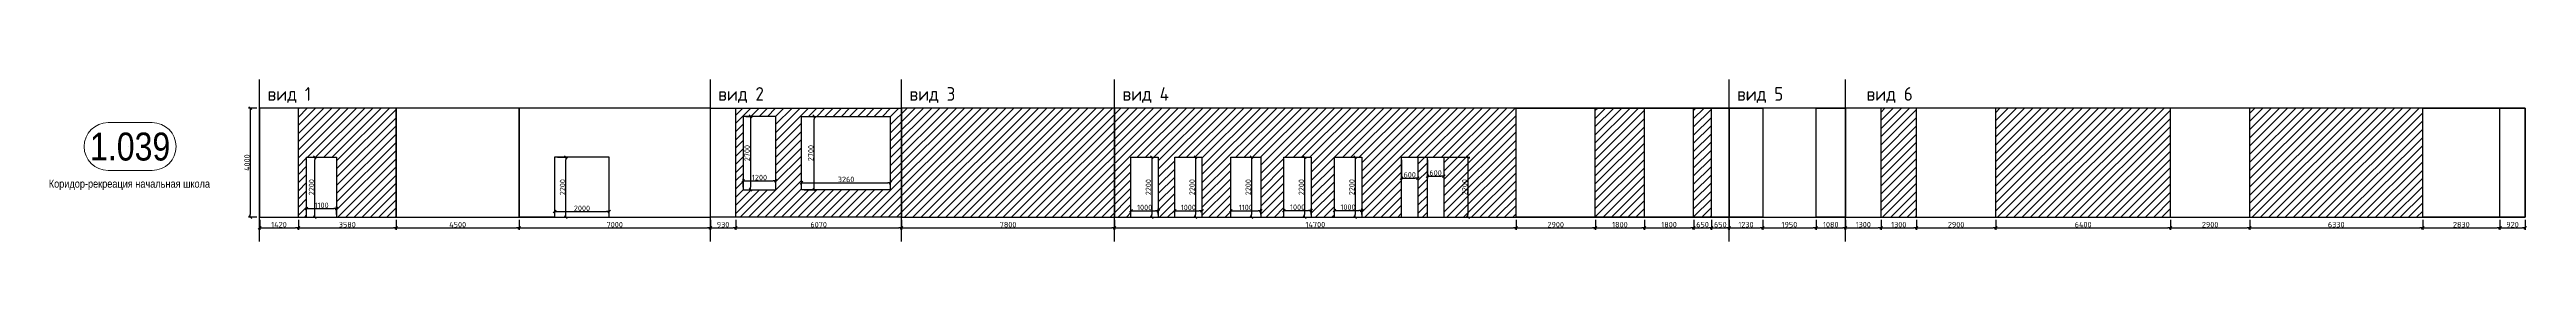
# Model space of a CAD drawing. Header units: millimetres. Extents: x -24360 to 609566, y -391049 to 148426.
# Drawn here: x 237149 to 327832, y -195480 to -189530 of the extents above; entities that cross this region are included whole.
import ezdxf
from ezdxf.enums import TextEntityAlignment as Align

# ---------------------------------------------------------------- set-up
doc = ezdxf.new("R2010")
doc.units = ezdxf.units.MM
doc.layers.get('Defpoints').update_dxf_attribs({"color": 140})
for name, color, linetype, lineweight in [('АР_Area', 5, 'Continuous', 5), ('осново', 7, 'Continuous', 30), ('Уголки', 1, 'Continuous', 30), ('Штриховка', 7, 'Continuous', 30)]:
    doc.layers.add(name, color=color, linetype=linetype, lineweight=lineweight)
doc.styles.add('style1', font='ARIALN.TTF')
doc.styles.add('СПДС', font='isocpeur.ttf', dxfattribs={"width": 0.9})
doc.dimstyles.new('Размера А3', dxfattribs={"dimtxt": 200, "dimasz": 100, "dimexe": 70, "dimexo": 100, "dimgap": 20, "dimtad": 1, "dimdec": 0, "dimrnd": 10, "dimzin": 0, "dimdsep": 46, "dimtxsty": 'СПДС', "dimblk": 'ARROWHEAD_6', "dimcen": 1, "dimclrd": 256, "dimclre": 256, "dimclrt": 256, "dimazin": 0, "dimtfac": 1, "dimtdec": 0, "dimtmove": 2, "dimatfit": 3, "dimfxl": 1, "dimtolj": 1, "dimtzin": 0, "dimarcsym": 0})

# ---------------------------------------------------------------- blocks, each defined once
blk = doc.blocks.new('MOK-МаркаПом_овал_ареал')
for p, q in [((-2.75, 3), (2.75, 3)), ((-2.75, -3), (2.75, -3))]:
    blk.add_line(p, q)
for centre, radius, start, end in [((-2.75, 0), 3, 90, 270), ((-3.75, 0), 3.5, 0, 0.001), ((2.75, 0), 3, 270, 90)]:
    blk.add_arc(centre, radius, start, end)
at = {"color": 0, "style": 'style1'}
blk.add_attdef('АР-ПОМЕЩЕНИЕ:НОМЕР', text='', height=3.5, dxfattribs=at).set_placement((0, 0), align=Align.MIDDLE)
blk = doc.blocks.new('ARROWHEAD_6')
at = {"color": 0, "linetype": 'Continuous'}
for p, q in [((0, 0), (-1, 0)), ((-0.5, -0.5), (0.5, 0.5))]:
    blk.add_line(p, q, dxfattribs=at)
blk = doc.blocks.new('*D685')
at = {"lineweight": -2, "transparency": 16777216}
for p, q in [((244842, -194684), (244842, -195050)), ((246259, -194684), (246259, -195050)), ((244942, -194980), (246159, -194980))]:
    blk.add_line(p, q, dxfattribs=at)
at = {"layer": 'Defpoints', "color": 0, "lineweight": 15, "transparency": 16777216}
for p in [(244842, -194584), (246259, -194584), (246259, -194980)]:
    blk.add_point(p, dxfattribs=at)
at = {"lineweight": -2, "transparency": 16777216, "xscale": 100, "yscale": 100, "zscale": 100, "rotation": 180}
blk.add_blockref('ARROWHEAD_6', (244842, -194980), dxfattribs=at)
at = {"lineweight": -2, "transparency": 16777216, "xscale": 100, "yscale": 100, "zscale": 100}
blk.add_blockref('ARROWHEAD_6', (246259, -194980), dxfattribs=at)
at = {"transparency": 16777216, "insert": (245550, -194860), "char_height": 200, "attachment_point": 5, "style": 'СПДС'}
blk.add_mtext('\\A1;1420', dxfattribs=at)
blk = doc.blocks.new('*D686')
at = {"lineweight": -2, "transparency": 16777216}
for p, q in [((246259, -194691), (246259, -195050)), ((249842, -194691), (249842, -195050)), ((246359, -194980), (249742, -194980))]:
    blk.add_line(p, q, dxfattribs=at)
at = {"layer": 'Defpoints', "color": 0, "lineweight": 15, "transparency": 16777216}
for p in [(246259, -194591), (249842, -194591), (249842, -194980)]:
    blk.add_point(p, dxfattribs=at)
at = {"lineweight": -2, "transparency": 16777216, "xscale": 100, "yscale": 100, "zscale": 100, "rotation": 180}
blk.add_blockref('ARROWHEAD_6', (246259, -194980), dxfattribs=at)
at = {"lineweight": -2, "transparency": 16777216, "xscale": 100, "yscale": 100, "zscale": 100}
blk.add_blockref('ARROWHEAD_6', (249842, -194980), dxfattribs=at)
at = {"transparency": 16777216, "insert": (248050, -194860), "char_height": 200, "attachment_point": 5, "style": 'СПДС'}
blk.add_mtext('\\A1;3580', dxfattribs=at)
blk = doc.blocks.new('*D687')
at = {"lineweight": -2, "transparency": 16777216}
for p, q in [((249842, -194684), (249842, -195050)), ((254342, -194684), (254342, -195050)), ((249942, -194980), (254242, -194980))]:
    blk.add_line(p, q, dxfattribs=at)
at = {"layer": 'Defpoints', "color": 0, "lineweight": 15, "transparency": 16777216}
for p in [(249842, -194584), (254342, -194584), (254342, -194980)]:
    blk.add_point(p, dxfattribs=at)
at = {"lineweight": -2, "transparency": 16777216, "xscale": 100, "yscale": 100, "zscale": 100, "rotation": 180}
blk.add_blockref('ARROWHEAD_6', (249842, -194980), dxfattribs=at)
at = {"lineweight": -2, "transparency": 16777216, "xscale": 100, "yscale": 100, "zscale": 100}
blk.add_blockref('ARROWHEAD_6', (254342, -194980), dxfattribs=at)
at = {"transparency": 16777216, "insert": (252092, -194860), "char_height": 200, "attachment_point": 5, "style": 'СПДС'}
blk.add_mtext('\\A1;4500', dxfattribs=at)
blk = doc.blocks.new('*D688')
at = {"lineweight": -2, "transparency": 16777216}
for p, q in [((246559, -194493), (246559, -194200)), ((246659, -194270), (247559, -194270)), ((247659, -194484), (247659, -194200))]:
    blk.add_line(p, q, dxfattribs=at)
at = {"layer": 'Defpoints', "color": 0, "lineweight": 15, "transparency": 16777216}
for p in [(246559, -194593), (247659, -194270), (247659, -194584)]:
    blk.add_point(p, dxfattribs=at)
at = {"lineweight": -2, "transparency": 16777216, "xscale": 100, "yscale": 100, "zscale": 100, "rotation": 180}
blk.add_blockref('ARROWHEAD_6', (246559, -194270), dxfattribs=at)
at = {"lineweight": -2, "transparency": 16777216, "xscale": 100, "yscale": 100, "zscale": 100}
blk.add_blockref('ARROWHEAD_6', (247659, -194270), dxfattribs=at)
at = {"transparency": 16777216, "insert": (247109, -194150), "char_height": 200, "attachment_point": 5, "style": 'СПДС'}
blk.add_mtext('\\A1;1100', dxfattribs=at)
blk = doc.blocks.new('*D689')
at = {"lineweight": -2, "transparency": 16777216}
for p, q in [((246659, -192384), (246930, -192384)), ((246860, -194484), (246860, -192484)), ((246659, -194584), (246930, -194584))]:
    blk.add_line(p, q, dxfattribs=at)
at = {"layer": 'Defpoints', "color": 0, "lineweight": 15, "transparency": 16777216}
for p in [(246559, -192384), (246860, -192384), (246559, -194584)]:
    blk.add_point(p, dxfattribs=at)
at = {"lineweight": -2, "transparency": 16777216, "xscale": 100, "yscale": 100, "zscale": 100}
for p, rotation in [((246860, -192384), 90), ((246860, -194584), 270)]:
    blk.add_blockref('ARROWHEAD_6', p, dxfattribs=dict(at, rotation=rotation))
at = {"transparency": 16777216, "insert": (246740, -193484), "char_height": 200, "attachment_point": 5, "rotation": 90, "style": 'СПДС'}
blk.add_mtext('\\A1;2200', dxfattribs=at)
blk = doc.blocks.new('*D690')
at = {"lineweight": -2, "transparency": 16777216}
for p, q in [((244742, -190584), (244430, -190584)), ((244500, -190684), (244500, -194484)), ((244742, -194584), (244430, -194584))]:
    blk.add_line(p, q, dxfattribs=at)
at = {"layer": 'Defpoints', "color": 0, "lineweight": 15, "transparency": 16777216}
for p in [(244842, -190584), (244500, -194584), (244842, -194584)]:
    blk.add_point(p, dxfattribs=at)
at = {"lineweight": -2, "transparency": 16777216, "xscale": 100, "yscale": 100, "zscale": 100}
for p, rotation in [((244500, -190584), 90), ((244500, -194584), 270)]:
    blk.add_blockref('ARROWHEAD_6', p, dxfattribs=dict(at, rotation=rotation))
at = {"transparency": 16777216, "insert": (244380, -192584), "char_height": 200, "attachment_point": 5, "rotation": 90, "style": 'СПДС'}
blk.add_mtext('\\A1;4000', dxfattribs=at)
blk = doc.blocks.new('*D691')
at = {"lineweight": -2, "transparency": 16777216}
for p, q in [((254341.5023, -194720), (254341.5023, -195050)), ((261341.5023, -194720), (261341.5023, -195050)), ((254441.5023, -194980), (261241.5023, -194980))]:
    blk.add_line(p, q, dxfattribs=at)
at = {"layer": 'Defpoints', "color": 0, "lineweight": 15, "transparency": 16777216}
for p in [(254341.5023, -194620), (261341.5023, -194620), (261341.5023, -194980)]:
    blk.add_point(p, dxfattribs=at)
at = {"lineweight": -2, "transparency": 16777216, "xscale": 100, "yscale": 100, "zscale": 100, "rotation": 180}
blk.add_blockref('ARROWHEAD_6', (254341.5023, -194980), dxfattribs=at)
at = {"lineweight": -2, "transparency": 16777216, "xscale": 100, "yscale": 100, "zscale": 100}
blk.add_blockref('ARROWHEAD_6', (261341.5023, -194980), dxfattribs=at)
at = {"transparency": 16777216, "insert": (257841.5023, -194860), "char_height": 200, "attachment_point": 5, "style": 'СПДС'}
blk.add_mtext('\\A1;7000', dxfattribs=at)
blk = doc.blocks.new('*D692')
at = {"lineweight": -2, "transparency": 16777216}
for p, q in [((255642, -194484), (255642, -194310)), ((255742, -194380), (257542, -194380)), ((257642, -194484), (257642, -194310))]:
    blk.add_line(p, q, dxfattribs=at)
at = {"layer": 'Defpoints', "color": 0, "lineweight": 15, "transparency": 16777216}
for p in [(255642, -194584), (257642, -194380), (257642, -194584)]:
    blk.add_point(p, dxfattribs=at)
at = {"lineweight": -2, "transparency": 16777216, "xscale": 100, "yscale": 100, "zscale": 100, "rotation": 180}
blk.add_blockref('ARROWHEAD_6', (255642, -194380), dxfattribs=at)
at = {"lineweight": -2, "transparency": 16777216, "xscale": 100, "yscale": 100, "zscale": 100}
blk.add_blockref('ARROWHEAD_6', (257642, -194380), dxfattribs=at)
at = {"transparency": 16777216, "insert": (256642, -194260), "char_height": 200, "attachment_point": 5, "style": 'СПДС'}
blk.add_mtext('\\A1;2000', dxfattribs=at)
blk = doc.blocks.new('*D693')
at = {"lineweight": -2, "transparency": 16777216}
for p, q in [((255742, -192384), (256120, -192384)), ((256050, -194484), (256050, -192484)), ((255742, -194584), (256120, -194584))]:
    blk.add_line(p, q, dxfattribs=at)
at = {"layer": 'Defpoints', "color": 0, "lineweight": 15, "transparency": 16777216}
for p in [(255642, -192384), (256050, -192384), (255642, -194584)]:
    blk.add_point(p, dxfattribs=at)
at = {"lineweight": -2, "transparency": 16777216, "xscale": 100, "yscale": 100, "zscale": 100}
for p, rotation in [((256050, -192384), 90), ((256050, -194584), 270)]:
    blk.add_blockref('ARROWHEAD_6', p, dxfattribs=dict(at, rotation=rotation))
at = {"transparency": 16777216, "insert": (255930, -193484), "char_height": 200, "attachment_point": 5, "rotation": 90, "style": 'СПДС'}
blk.add_mtext('\\A1;2200', dxfattribs=at)
blk = doc.blocks.new('*D694')
at = {"lineweight": -2, "transparency": 16777216}
for p, q in [((261342, -194684), (261342, -195050)), ((262273, -194684), (262273, -195050)), ((261442, -194980), (262173, -194980))]:
    blk.add_line(p, q, dxfattribs=at)
at = {"layer": 'Defpoints', "color": 0, "lineweight": 15, "transparency": 16777216}
for p in [(261342, -194584), (262273, -194584), (262273, -194980)]:
    blk.add_point(p, dxfattribs=at)
at = {"lineweight": -2, "transparency": 16777216, "xscale": 100, "yscale": 100, "zscale": 100, "rotation": 180}
blk.add_blockref('ARROWHEAD_6', (261342, -194980), dxfattribs=at)
at = {"lineweight": -2, "transparency": 16777216, "xscale": 100, "yscale": 100, "zscale": 100}
blk.add_blockref('ARROWHEAD_6', (262273, -194980), dxfattribs=at)
at = {"transparency": 16777216, "insert": (261807, -194860), "char_height": 200, "attachment_point": 5, "style": 'СПДС'}
blk.add_mtext('\\A1;930', dxfattribs=at)
blk = doc.blocks.new('*D695')
at = {"lineweight": -2, "transparency": 16777216}
for p, q in [((262273, -194684), (262273, -195050)), ((268342, -194684), (268342, -195050)), ((262373, -194980), (268242, -194980))]:
    blk.add_line(p, q, dxfattribs=at)
at = {"layer": 'Defpoints', "color": 0, "lineweight": 15, "transparency": 16777216}
for p in [(262273, -194584), (268342, -194584), (268342, -194980)]:
    blk.add_point(p, dxfattribs=at)
at = {"lineweight": -2, "transparency": 16777216, "xscale": 100, "yscale": 100, "zscale": 100, "rotation": 180}
blk.add_blockref('ARROWHEAD_6', (262273, -194980), dxfattribs=at)
at = {"lineweight": -2, "transparency": 16777216, "xscale": 100, "yscale": 100, "zscale": 100}
blk.add_blockref('ARROWHEAD_6', (268342, -194980), dxfattribs=at)
at = {"transparency": 16777216, "insert": (265307, -194860), "char_height": 200, "attachment_point": 5, "style": 'СПДС'}
blk.add_mtext('\\A1;6070', dxfattribs=at)
blk = doc.blocks.new('*D696')
at = {"lineweight": -2, "transparency": 16777216}
for p, q in [((262542, -193484), (262542, -193180)), ((262642, -193250), (263642, -193250)), ((263742, -193484), (263742, -193180))]:
    blk.add_line(p, q, dxfattribs=at)
at = {"layer": 'Defpoints', "color": 0, "lineweight": 15, "transparency": 16777216}
for p in [(262542, -193584), (263742, -193250), (263742, -193584)]:
    blk.add_point(p, dxfattribs=at)
at = {"lineweight": -2, "transparency": 16777216, "xscale": 100, "yscale": 100, "zscale": 100, "rotation": 180}
blk.add_blockref('ARROWHEAD_6', (262542, -193250), dxfattribs=at)
at = {"lineweight": -2, "transparency": 16777216, "xscale": 100, "yscale": 100, "zscale": 100}
blk.add_blockref('ARROWHEAD_6', (263742, -193250), dxfattribs=at)
at = {"transparency": 16777216, "insert": (263142, -193130), "char_height": 200, "attachment_point": 5, "style": 'СПДС'}
blk.add_mtext('\\A1;1200', dxfattribs=at)
blk = doc.blocks.new('*D697')
at = {"lineweight": -2, "transparency": 16777216}
for p, q in [((262642, -190884), (262880, -190884)), ((262810, -190984), (262810, -193484)), ((262642, -193584), (262880, -193584))]:
    blk.add_line(p, q, dxfattribs=at)
at = {"layer": 'Defpoints', "color": 0, "lineweight": 15, "transparency": 16777216}
for p in [(262542, -190884), (262542, -193584), (262810, -193584)]:
    blk.add_point(p, dxfattribs=at)
at = {"lineweight": -2, "transparency": 16777216, "xscale": 100, "yscale": 100, "zscale": 100}
for p, rotation in [((262810, -190884), 90), ((262810, -193584), 270)]:
    blk.add_blockref('ARROWHEAD_6', p, dxfattribs=dict(at, rotation=rotation))
at = {"transparency": 16777216, "insert": (262690, -192234), "char_height": 200, "attachment_point": 5, "rotation": 90, "style": 'СПДС'}
blk.add_mtext('\\A1;2700', dxfattribs=at)
blk = doc.blocks.new('*D698')
at = {"lineweight": -2, "transparency": 16777216}
for p, q in [((264682, -193484), (264682, -193250)), ((264782, -193320), (267842, -193320)), ((267942, -193484), (267942, -193250))]:
    blk.add_line(p, q, dxfattribs=at)
at = {"layer": 'Defpoints', "color": 0, "lineweight": 15, "transparency": 16777216}
for p in [(264682, -193584), (267942, -193320), (267942, -193584)]:
    blk.add_point(p, dxfattribs=at)
at = {"lineweight": -2, "transparency": 16777216, "xscale": 100, "yscale": 100, "zscale": 100, "rotation": 180}
blk.add_blockref('ARROWHEAD_6', (264682, -193320), dxfattribs=at)
at = {"lineweight": -2, "transparency": 16777216, "xscale": 100, "yscale": 100, "zscale": 100}
blk.add_blockref('ARROWHEAD_6', (267942, -193320), dxfattribs=at)
at = {"transparency": 16777216, "insert": (266312, -193200), "char_height": 200, "attachment_point": 5, "style": 'СПДС'}
blk.add_mtext('\\A1;3260', dxfattribs=at)
blk = doc.blocks.new('*D699')
at = {"lineweight": -2, "transparency": 16777216}
for p, q in [((264782, -190884), (265210, -190884)), ((265140, -193484), (265140, -190984)), ((264782, -193584), (265210, -193584))]:
    blk.add_line(p, q, dxfattribs=at)
at = {"layer": 'Defpoints', "color": 0, "lineweight": 15, "transparency": 16777216}
for p in [(264682, -190884), (265140, -190884), (264682, -193584)]:
    blk.add_point(p, dxfattribs=at)
at = {"lineweight": -2, "transparency": 16777216, "xscale": 100, "yscale": 100, "zscale": 100}
for p, rotation in [((265140, -190884), 90), ((265140, -193584), 270)]:
    blk.add_blockref('ARROWHEAD_6', p, dxfattribs=dict(at, rotation=rotation))
at = {"transparency": 16777216, "insert": (265020, -192234), "char_height": 200, "attachment_point": 5, "rotation": 90, "style": 'СПДС'}
blk.add_mtext('\\A1;2700', dxfattribs=at)
blk = doc.blocks.new('*D700')
at = {"lineweight": -2, "transparency": 16777216}
for p, q in [((268342, -194684), (268342, -195050)), ((276142, -194684), (276142, -195050)), ((268442, -194980), (276042, -194980))]:
    blk.add_line(p, q, dxfattribs=at)
at = {"layer": 'Defpoints', "color": 0, "lineweight": 15, "transparency": 16777216}
for p in [(268342, -194584), (276142, -194584), (276142, -194980)]:
    blk.add_point(p, dxfattribs=at)
at = {"lineweight": -2, "transparency": 16777216, "xscale": 100, "yscale": 100, "zscale": 100, "rotation": 180}
blk.add_blockref('ARROWHEAD_6', (268342, -194980), dxfattribs=at)
at = {"lineweight": -2, "transparency": 16777216, "xscale": 100, "yscale": 100, "zscale": 100}
blk.add_blockref('ARROWHEAD_6', (276142, -194980), dxfattribs=at)
at = {"transparency": 16777216, "insert": (272242, -194860), "char_height": 200, "attachment_point": 5, "style": 'СПДС'}
blk.add_mtext('\\A1;7800', dxfattribs=at)
blk = doc.blocks.new('*D701')
at = {"lineweight": -2, "transparency": 16777216}
for p, q in [((276142, -194684), (276142, -195050)), ((290842, -194684), (290842, -195050)), ((276242, -194980), (290742, -194980))]:
    blk.add_line(p, q, dxfattribs=at)
at = {"layer": 'Defpoints', "color": 0, "lineweight": 15, "transparency": 16777216}
for p in [(276142, -194584), (290842, -194584), (290842, -194980)]:
    blk.add_point(p, dxfattribs=at)
at = {"lineweight": -2, "transparency": 16777216, "xscale": 100, "yscale": 100, "zscale": 100, "rotation": 180}
blk.add_blockref('ARROWHEAD_6', (276142, -194980), dxfattribs=at)
at = {"lineweight": -2, "transparency": 16777216, "xscale": 100, "yscale": 100, "zscale": 100}
blk.add_blockref('ARROWHEAD_6', (290842, -194980), dxfattribs=at)
at = {"transparency": 16777216, "insert": (283492, -194860), "char_height": 200, "attachment_point": 5, "style": 'СПДС'}
blk.add_mtext('\\A1;14700', dxfattribs=at)
blk = doc.blocks.new('*D702')
at = {"lineweight": -2, "transparency": 16777216}
for p, q in [((276842, -192384), (277570, -192384)), ((277500, -192484), (277500, -194484)), ((276842, -194584), (277570, -194584))]:
    blk.add_line(p, q, dxfattribs=at)
at = {"layer": 'Defpoints', "color": 0, "lineweight": 15, "transparency": 16777216}
for p in [(276742, -192384), (276742, -194584), (277500, -194584)]:
    blk.add_point(p, dxfattribs=at)
at = {"lineweight": -2, "transparency": 16777216, "xscale": 100, "yscale": 100, "zscale": 100}
for p, rotation in [((277500, -192384), 90), ((277500, -194584), 270)]:
    blk.add_blockref('ARROWHEAD_6', p, dxfattribs=dict(at, rotation=rotation))
at = {"transparency": 16777216, "insert": (277380, -193484), "char_height": 200, "attachment_point": 5, "rotation": 90, "style": 'СПДС'}
blk.add_mtext('\\A1;2200', dxfattribs=at)
blk = doc.blocks.new('*D703')
at = {"lineweight": -2, "transparency": 16777216}
for p, q in [((276742, -194484), (276742, -194280)), ((276842, -194350), (277642, -194350)), ((277742, -194484), (277742, -194280))]:
    blk.add_line(p, q, dxfattribs=at)
at = {"layer": 'Defpoints', "color": 0, "lineweight": 15, "transparency": 16777216}
for p in [(276742, -194584), (277742, -194350), (277742, -194584)]:
    blk.add_point(p, dxfattribs=at)
at = {"lineweight": -2, "transparency": 16777216, "xscale": 100, "yscale": 100, "zscale": 100, "rotation": 180}
blk.add_blockref('ARROWHEAD_6', (276742, -194350), dxfattribs=at)
at = {"lineweight": -2, "transparency": 16777216, "xscale": 100, "yscale": 100, "zscale": 100}
blk.add_blockref('ARROWHEAD_6', (277742, -194350), dxfattribs=at)
at = {"transparency": 16777216, "insert": (277242, -194230), "char_height": 200, "attachment_point": 5, "style": 'СПДС'}
blk.add_mtext('\\A1;1000', dxfattribs=at)
blk = doc.blocks.new('*D704')
at = {"lineweight": -2, "transparency": 16777216}
for p, q in [((278442, -192384), (279170, -192384)), ((279100, -192484), (279100, -194484)), ((278442, -194584), (279170, -194584))]:
    blk.add_line(p, q, dxfattribs=at)
at = {"layer": 'Defpoints', "color": 0, "lineweight": 15, "transparency": 16777216}
for p in [(278342, -192384), (278342, -194584), (279100, -194584)]:
    blk.add_point(p, dxfattribs=at)
at = {"lineweight": -2, "transparency": 16777216, "xscale": 100, "yscale": 100, "zscale": 100}
for p, rotation in [((279100, -192384), 90), ((279100, -194584), 270)]:
    blk.add_blockref('ARROWHEAD_6', p, dxfattribs=dict(at, rotation=rotation))
at = {"transparency": 16777216, "insert": (278980, -193484), "char_height": 200, "attachment_point": 5, "rotation": 90, "style": 'СПДС'}
blk.add_mtext('\\A1;2200', dxfattribs=at)
blk = doc.blocks.new('*D705')
at = {"lineweight": -2, "transparency": 16777216}
for p, q in [((278342, -194484), (278342, -194280)), ((278442, -194350), (279242, -194350)), ((279342, -194484), (279342, -194280))]:
    blk.add_line(p, q, dxfattribs=at)
at = {"layer": 'Defpoints', "color": 0, "lineweight": 15, "transparency": 16777216}
for p in [(278342, -194584), (279342, -194350), (279342, -194584)]:
    blk.add_point(p, dxfattribs=at)
at = {"lineweight": -2, "transparency": 16777216, "xscale": 100, "yscale": 100, "zscale": 100, "rotation": 180}
blk.add_blockref('ARROWHEAD_6', (278342, -194350), dxfattribs=at)
at = {"lineweight": -2, "transparency": 16777216, "xscale": 100, "yscale": 100, "zscale": 100}
blk.add_blockref('ARROWHEAD_6', (279342, -194350), dxfattribs=at)
at = {"transparency": 16777216, "insert": (278842, -194230), "char_height": 200, "attachment_point": 5, "style": 'СПДС'}
blk.add_mtext('\\A1;1000', dxfattribs=at)
blk = doc.blocks.new('*D706')
at = {"lineweight": -2, "transparency": 16777216}
for p, q in [((280395, -194484), (280395, -194280)), ((280495, -194350), (281395, -194350)), ((281495, -194484), (281495, -194280))]:
    blk.add_line(p, q, dxfattribs=at)
at = {"layer": 'Defpoints', "color": 0, "lineweight": 15, "transparency": 16777216}
for p in [(280395, -194584), (281495, -194350), (281495, -194584)]:
    blk.add_point(p, dxfattribs=at)
at = {"lineweight": -2, "transparency": 16777216, "xscale": 100, "yscale": 100, "zscale": 100, "rotation": 180}
blk.add_blockref('ARROWHEAD_6', (280395, -194350), dxfattribs=at)
at = {"lineweight": -2, "transparency": 16777216, "xscale": 100, "yscale": 100, "zscale": 100}
blk.add_blockref('ARROWHEAD_6', (281495, -194350), dxfattribs=at)
at = {"transparency": 16777216, "insert": (280945, -194230), "char_height": 200, "attachment_point": 5, "style": 'СПДС'}
blk.add_mtext('\\A1;1100', dxfattribs=at)
blk = doc.blocks.new('*D707')
at = {"lineweight": -2, "transparency": 16777216}
for p, q in [((280495, -192384), (281223, -192384)), ((281153, -192484), (281153, -194484)), ((280495, -194584), (281223, -194584))]:
    blk.add_line(p, q, dxfattribs=at)
at = {"layer": 'Defpoints', "color": 0, "lineweight": 15, "transparency": 16777216}
for p in [(280395, -192384), (280395, -194584), (281153, -194584)]:
    blk.add_point(p, dxfattribs=at)
at = {"lineweight": -2, "transparency": 16777216, "xscale": 100, "yscale": 100, "zscale": 100}
for p, rotation in [((281153, -192384), 90), ((281153, -194584), 270)]:
    blk.add_blockref('ARROWHEAD_6', p, dxfattribs=dict(at, rotation=rotation))
at = {"transparency": 16777216, "insert": (281033, -193484), "char_height": 200, "attachment_point": 5, "rotation": 90, "style": 'СПДС'}
blk.add_mtext('\\A1;2200', dxfattribs=at)
blk = doc.blocks.new('*D708')
at = {"lineweight": -2, "transparency": 16777216}
for p, q in [((282442, -192384), (283170, -192384)), ((283100, -192484), (283100, -194484)), ((282442, -194584), (283170, -194584))]:
    blk.add_line(p, q, dxfattribs=at)
at = {"layer": 'Defpoints', "color": 0, "lineweight": 15, "transparency": 16777216}
for p in [(282342, -192384), (282342, -194584), (283100, -194584)]:
    blk.add_point(p, dxfattribs=at)
at = {"lineweight": -2, "transparency": 16777216, "xscale": 100, "yscale": 100, "zscale": 100}
for p, rotation in [((283100, -192384), 90), ((283100, -194584), 270)]:
    blk.add_blockref('ARROWHEAD_6', p, dxfattribs=dict(at, rotation=rotation))
at = {"transparency": 16777216, "insert": (282980, -193484), "char_height": 200, "attachment_point": 5, "rotation": 90, "style": 'СПДС'}
blk.add_mtext('\\A1;2200', dxfattribs=at)
blk = doc.blocks.new('*D709')
at = {"lineweight": -2, "transparency": 16777216}
for p, q in [((284288, -192384), (285017, -192384)), ((284947, -192484), (284947, -194484)), ((284288, -194584), (285017, -194584))]:
    blk.add_line(p, q, dxfattribs=at)
at = {"layer": 'Defpoints', "color": 0, "lineweight": 15, "transparency": 16777216}
for p in [(284188, -192384), (284188, -194584), (284947, -194584)]:
    blk.add_point(p, dxfattribs=at)
at = {"lineweight": -2, "transparency": 16777216, "xscale": 100, "yscale": 100, "zscale": 100}
for p, rotation in [((284947, -192384), 90), ((284947, -194584), 270)]:
    blk.add_blockref('ARROWHEAD_6', p, dxfattribs=dict(at, rotation=rotation))
at = {"transparency": 16777216, "insert": (284827, -193484), "char_height": 200, "attachment_point": 5, "rotation": 90, "style": 'СПДС'}
blk.add_mtext('\\A1;2200', dxfattribs=at)
blk = doc.blocks.new('*D710')
at = {"lineweight": -2, "transparency": 16777216}
for p, q in [((286746, -192384), (289150, -192384)), ((289080, -192484), (289080, -194484)), ((286746, -194584), (289150, -194584))]:
    blk.add_line(p, q, dxfattribs=at)
at = {"layer": 'Defpoints', "color": 0, "lineweight": 15, "transparency": 16777216}
for p in [(286646, -192384), (286646, -194584), (289080, -194584)]:
    blk.add_point(p, dxfattribs=at)
at = {"lineweight": -2, "transparency": 16777216, "xscale": 100, "yscale": 100, "zscale": 100}
for p, rotation in [((289080, -192384), 90), ((289080, -194584), 270)]:
    blk.add_blockref('ARROWHEAD_6', p, dxfattribs=dict(at, rotation=rotation))
at = {"transparency": 16777216, "insert": (288960, -193484), "char_height": 200, "attachment_point": 5, "rotation": 90, "style": 'СПДС'}
blk.add_mtext('\\A1;2200', dxfattribs=at)
blk = doc.blocks.new('*D711')
at = {"lineweight": -2, "transparency": 16777216}
for p, q in [((282342, -194484), (282342, -194270)), ((282442, -194340), (283242, -194340)), ((283342, -194484), (283342, -194270))]:
    blk.add_line(p, q, dxfattribs=at)
at = {"layer": 'Defpoints', "color": 0, "lineweight": 15, "transparency": 16777216}
for p in [(282342, -194584), (283342, -194340), (283342, -194584)]:
    blk.add_point(p, dxfattribs=at)
at = {"lineweight": -2, "transparency": 16777216, "xscale": 100, "yscale": 100, "zscale": 100, "rotation": 180}
blk.add_blockref('ARROWHEAD_6', (282342, -194340), dxfattribs=at)
at = {"lineweight": -2, "transparency": 16777216, "xscale": 100, "yscale": 100, "zscale": 100}
blk.add_blockref('ARROWHEAD_6', (283342, -194340), dxfattribs=at)
at = {"transparency": 16777216, "insert": (282842, -194220), "char_height": 200, "attachment_point": 5, "style": 'СПДС'}
blk.add_mtext('\\A1;1000', dxfattribs=at)
blk = doc.blocks.new('*D712')
at = {"lineweight": -2, "transparency": 16777216}
for p, q in [((286646, -192484), (286646, -193220)), ((286746, -193150), (287146, -193150)), ((287246, -192484), (287246, -193220))]:
    blk.add_line(p, q, dxfattribs=at)
at = {"layer": 'Defpoints', "color": 0, "lineweight": 15, "transparency": 16777216}
for p in [(286646, -192384), (287246, -192384), (287246, -193150)]:
    blk.add_point(p, dxfattribs=at)
at = {"lineweight": -2, "transparency": 16777216, "xscale": 100, "yscale": 100, "zscale": 100, "rotation": 180}
blk.add_blockref('ARROWHEAD_6', (286646, -193150), dxfattribs=at)
at = {"lineweight": -2, "transparency": 16777216, "xscale": 100, "yscale": 100, "zscale": 100}
blk.add_blockref('ARROWHEAD_6', (287246, -193150), dxfattribs=at)
at = {"transparency": 16777216, "insert": (286946, -193030), "char_height": 200, "attachment_point": 5, "style": 'СПДС'}
blk.add_mtext('\\A1;600', dxfattribs=at)
blk = doc.blocks.new('*D713')
at = {"lineweight": -2, "transparency": 16777216}
for p, q in [((287593, -192484), (287593, -193150)), ((287693, -193080), (288093, -193080)), ((288193, -192484), (288193, -193150))]:
    blk.add_line(p, q, dxfattribs=at)
at = {"layer": 'Defpoints', "color": 0, "lineweight": 15, "transparency": 16777216}
for p in [(287593, -192384), (288193, -192384), (288193, -193080)]:
    blk.add_point(p, dxfattribs=at)
at = {"lineweight": -2, "transparency": 16777216, "xscale": 100, "yscale": 100, "zscale": 100, "rotation": 180}
blk.add_blockref('ARROWHEAD_6', (287593, -193080), dxfattribs=at)
at = {"lineweight": -2, "transparency": 16777216, "xscale": 100, "yscale": 100, "zscale": 100}
blk.add_blockref('ARROWHEAD_6', (288193, -193080), dxfattribs=at)
at = {"transparency": 16777216, "insert": (287893, -192960), "char_height": 200, "attachment_point": 5, "style": 'СПДС'}
blk.add_mtext('\\A1;600', dxfattribs=at)
blk = doc.blocks.new('*D714')
at = {"lineweight": -2, "transparency": 16777216}
for p, q in [((284188, -194484), (284188, -194270)), ((284288, -194340), (285088, -194340)), ((285188, -194484), (285188, -194270))]:
    blk.add_line(p, q, dxfattribs=at)
at = {"layer": 'Defpoints', "color": 0, "lineweight": 15, "transparency": 16777216}
for p in [(284188, -194584), (285188, -194340), (285188, -194584)]:
    blk.add_point(p, dxfattribs=at)
at = {"lineweight": -2, "transparency": 16777216, "xscale": 100, "yscale": 100, "zscale": 100, "rotation": 180}
blk.add_blockref('ARROWHEAD_6', (284188, -194340), dxfattribs=at)
at = {"lineweight": -2, "transparency": 16777216, "xscale": 100, "yscale": 100, "zscale": 100}
blk.add_blockref('ARROWHEAD_6', (285188, -194340), dxfattribs=at)
at = {"transparency": 16777216, "insert": (284688, -194220), "char_height": 200, "attachment_point": 5, "style": 'СПДС'}
blk.add_mtext('\\A1;1000', dxfattribs=at)
blk = doc.blocks.new('*D715')
at = {"lineweight": -2, "transparency": 16777216}
for p, q in [((290842, -194684), (290842, -195050)), ((293742, -194684), (293742, -195050)), ((290942, -194980), (293642, -194980))]:
    blk.add_line(p, q, dxfattribs=at)
at = {"layer": 'Defpoints', "color": 0, "lineweight": 15, "transparency": 16777216}
for p in [(290842, -194584), (293742, -194584), (293742, -194980)]:
    blk.add_point(p, dxfattribs=at)
at = {"lineweight": -2, "transparency": 16777216, "xscale": 100, "yscale": 100, "zscale": 100, "rotation": 180}
blk.add_blockref('ARROWHEAD_6', (290842, -194980), dxfattribs=at)
at = {"lineweight": -2, "transparency": 16777216, "xscale": 100, "yscale": 100, "zscale": 100}
blk.add_blockref('ARROWHEAD_6', (293742, -194980), dxfattribs=at)
at = {"transparency": 16777216, "insert": (292292, -194860), "char_height": 200, "attachment_point": 5, "style": 'СПДС'}
blk.add_mtext('\\A1;2900', dxfattribs=at)
blk = doc.blocks.new('*D716')
at = {"lineweight": -2, "transparency": 16777216}
for p, q in [((293742, -194684), (293742, -195050)), ((295542, -194684), (295542, -195050)), ((293842, -194980), (295442, -194980))]:
    blk.add_line(p, q, dxfattribs=at)
at = {"layer": 'Defpoints', "color": 0, "lineweight": 15, "transparency": 16777216}
for p in [(293742, -194584), (295542, -194584), (295542, -194980)]:
    blk.add_point(p, dxfattribs=at)
at = {"lineweight": -2, "transparency": 16777216, "xscale": 100, "yscale": 100, "zscale": 100, "rotation": 180}
blk.add_blockref('ARROWHEAD_6', (293742, -194980), dxfattribs=at)
at = {"lineweight": -2, "transparency": 16777216, "xscale": 100, "yscale": 100, "zscale": 100}
blk.add_blockref('ARROWHEAD_6', (295542, -194980), dxfattribs=at)
at = {"transparency": 16777216, "insert": (294642, -194860), "char_height": 200, "attachment_point": 5, "style": 'СПДС'}
blk.add_mtext('\\A1;1800', dxfattribs=at)
blk = doc.blocks.new('*D717')
at = {"lineweight": -2, "transparency": 16777216}
for p, q in [((295542, -194684), (295542, -195050)), ((297342, -194684), (297342, -195050)), ((295642, -194980), (297242, -194980))]:
    blk.add_line(p, q, dxfattribs=at)
at = {"layer": 'Defpoints', "color": 0, "lineweight": 15, "transparency": 16777216}
for p in [(295542, -194584), (297342, -194584), (297342, -194980)]:
    blk.add_point(p, dxfattribs=at)
at = {"lineweight": -2, "transparency": 16777216, "xscale": 100, "yscale": 100, "zscale": 100, "rotation": 180}
blk.add_blockref('ARROWHEAD_6', (295542, -194980), dxfattribs=at)
at = {"lineweight": -2, "transparency": 16777216, "xscale": 100, "yscale": 100, "zscale": 100}
blk.add_blockref('ARROWHEAD_6', (297342, -194980), dxfattribs=at)
at = {"transparency": 16777216, "insert": (296442, -194860), "char_height": 200, "attachment_point": 5, "style": 'СПДС'}
blk.add_mtext('\\A1;1800', dxfattribs=at)
blk = doc.blocks.new('*D718')
at = {"lineweight": -2, "transparency": 16777216}
for p, q in [((297342, -194684), (297342, -195050)), ((297992, -194684), (297992, -195050)), ((297442, -194980), (297892, -194980))]:
    blk.add_line(p, q, dxfattribs=at)
at = {"layer": 'Defpoints', "color": 0, "lineweight": 15, "transparency": 16777216}
for p in [(297342, -194584), (297992, -194584), (297992, -194980)]:
    blk.add_point(p, dxfattribs=at)
at = {"lineweight": -2, "transparency": 16777216, "xscale": 100, "yscale": 100, "zscale": 100, "rotation": 180}
blk.add_blockref('ARROWHEAD_6', (297342, -194980), dxfattribs=at)
at = {"lineweight": -2, "transparency": 16777216, "xscale": 100, "yscale": 100, "zscale": 100}
blk.add_blockref('ARROWHEAD_6', (297992, -194980), dxfattribs=at)
at = {"transparency": 16777216, "insert": (297667, -194860), "char_height": 200, "attachment_point": 5, "style": 'СПДС'}
blk.add_mtext('\\A1;650', dxfattribs=at)
blk = doc.blocks.new('*D719')
at = {"lineweight": -2, "transparency": 16777216}
for p, q in [((297992, -194684), (297992, -195050)), ((298642, -194684), (298642, -195050)), ((298092, -194980), (298542, -194980))]:
    blk.add_line(p, q, dxfattribs=at)
at = {"layer": 'Defpoints', "color": 0, "lineweight": 15, "transparency": 16777216}
for p in [(297992, -194584), (298642, -194584), (298642, -194980)]:
    blk.add_point(p, dxfattribs=at)
at = {"lineweight": -2, "transparency": 16777216, "xscale": 100, "yscale": 100, "zscale": 100, "rotation": 180}
blk.add_blockref('ARROWHEAD_6', (297992, -194980), dxfattribs=at)
at = {"lineweight": -2, "transparency": 16777216, "xscale": 100, "yscale": 100, "zscale": 100}
blk.add_blockref('ARROWHEAD_6', (298642, -194980), dxfattribs=at)
at = {"transparency": 16777216, "insert": (298317, -194860), "char_height": 200, "attachment_point": 5, "style": 'СПДС'}
blk.add_mtext('\\A1;650', dxfattribs=at)
blk = doc.blocks.new('*D720')
at = {"lineweight": -2, "transparency": 16777216}
for p, q in [((298642, -194684), (298642, -195050)), ((299872, -194684), (299872, -195050)), ((298742, -194980), (299772, -194980))]:
    blk.add_line(p, q, dxfattribs=at)
at = {"layer": 'Defpoints', "color": 0, "lineweight": 15, "transparency": 16777216}
for p in [(298642, -194584), (299872, -194584), (299872, -194980)]:
    blk.add_point(p, dxfattribs=at)
at = {"lineweight": -2, "transparency": 16777216, "xscale": 100, "yscale": 100, "zscale": 100, "rotation": 180}
blk.add_blockref('ARROWHEAD_6', (298642, -194980), dxfattribs=at)
at = {"lineweight": -2, "transparency": 16777216, "xscale": 100, "yscale": 100, "zscale": 100}
blk.add_blockref('ARROWHEAD_6', (299872, -194980), dxfattribs=at)
at = {"transparency": 16777216, "insert": (299257, -194860), "char_height": 200, "attachment_point": 5, "style": 'СПДС'}
blk.add_mtext('\\A1;1230', dxfattribs=at)
blk = doc.blocks.new('*D721')
at = {"lineweight": -2, "transparency": 16777216}
for p, q in [((299872, -194684), (299872, -195050)), ((301822, -194684), (301822, -195050)), ((299972, -194980), (301722, -194980))]:
    blk.add_line(p, q, dxfattribs=at)
at = {"layer": 'Defpoints', "color": 0, "lineweight": 15, "transparency": 16777216}
for p in [(299872, -194584), (301822, -194584), (301822, -194980)]:
    blk.add_point(p, dxfattribs=at)
at = {"lineweight": -2, "transparency": 16777216, "xscale": 100, "yscale": 100, "zscale": 100, "rotation": 180}
blk.add_blockref('ARROWHEAD_6', (299872, -194980), dxfattribs=at)
at = {"lineweight": -2, "transparency": 16777216, "xscale": 100, "yscale": 100, "zscale": 100}
blk.add_blockref('ARROWHEAD_6', (301822, -194980), dxfattribs=at)
at = {"transparency": 16777216, "insert": (300847, -194860), "char_height": 200, "attachment_point": 5, "style": 'СПДС'}
blk.add_mtext('\\A1;1950', dxfattribs=at)
blk = doc.blocks.new('*D722')
at = {"lineweight": -2, "transparency": 16777216}
for p, q in [((301822, -194684), (301822, -195050)), ((302902, -194684), (302902, -195050)), ((301922, -194980), (302802, -194980))]:
    blk.add_line(p, q, dxfattribs=at)
at = {"layer": 'Defpoints', "color": 0, "lineweight": 15, "transparency": 16777216}
for p in [(301822, -194584), (302902, -194584), (302902, -194980)]:
    blk.add_point(p, dxfattribs=at)
at = {"lineweight": -2, "transparency": 16777216, "xscale": 100, "yscale": 100, "zscale": 100, "rotation": 180}
blk.add_blockref('ARROWHEAD_6', (301822, -194980), dxfattribs=at)
at = {"lineweight": -2, "transparency": 16777216, "xscale": 100, "yscale": 100, "zscale": 100}
blk.add_blockref('ARROWHEAD_6', (302902, -194980), dxfattribs=at)
at = {"transparency": 16777216, "insert": (302362, -194860), "char_height": 200, "attachment_point": 5, "style": 'СПДС'}
blk.add_mtext('\\A1;1080', dxfattribs=at)
blk = doc.blocks.new('*D723')
at = {"lineweight": -2, "transparency": 16777216}
for p, q in [((302902, -194684), (302902, -195050)), ((304202, -194684), (304202, -195050)), ((303002, -194980), (304102, -194980))]:
    blk.add_line(p, q, dxfattribs=at)
at = {"layer": 'Defpoints', "color": 0, "lineweight": 15, "transparency": 16777216}
for p in [(302902, -194584), (304202, -194584), (304202, -194980)]:
    blk.add_point(p, dxfattribs=at)
at = {"lineweight": -2, "transparency": 16777216, "xscale": 100, "yscale": 100, "zscale": 100, "rotation": 180}
blk.add_blockref('ARROWHEAD_6', (302902, -194980), dxfattribs=at)
at = {"lineweight": -2, "transparency": 16777216, "xscale": 100, "yscale": 100, "zscale": 100}
blk.add_blockref('ARROWHEAD_6', (304202, -194980), dxfattribs=at)
at = {"transparency": 16777216, "insert": (303552, -194860), "char_height": 200, "attachment_point": 5, "style": 'СПДС'}
blk.add_mtext('\\A1;1300', dxfattribs=at)
blk = doc.blocks.new('*D724')
at = {"lineweight": -2, "transparency": 16777216}
for p, q in [((304202, -194684), (304202, -195050)), ((305502, -194684), (305502, -195050)), ((304302, -194980), (305402, -194980))]:
    blk.add_line(p, q, dxfattribs=at)
at = {"layer": 'Defpoints', "color": 0, "lineweight": 15, "transparency": 16777216}
for p in [(304202, -194584), (305502, -194584), (305502, -194980)]:
    blk.add_point(p, dxfattribs=at)
at = {"lineweight": -2, "transparency": 16777216, "xscale": 100, "yscale": 100, "zscale": 100, "rotation": 180}
blk.add_blockref('ARROWHEAD_6', (304202, -194980), dxfattribs=at)
at = {"lineweight": -2, "transparency": 16777216, "xscale": 100, "yscale": 100, "zscale": 100}
blk.add_blockref('ARROWHEAD_6', (305502, -194980), dxfattribs=at)
at = {"transparency": 16777216, "insert": (304852, -194860), "char_height": 200, "attachment_point": 5, "style": 'СПДС'}
blk.add_mtext('\\A1;1300', dxfattribs=at)
blk = doc.blocks.new('*D725')
at = {"lineweight": -2, "transparency": 16777216}
for p, q in [((305502, -194684), (305502, -195050)), ((308402, -194684), (308402, -195050)), ((305602, -194980), (308302, -194980))]:
    blk.add_line(p, q, dxfattribs=at)
at = {"layer": 'Defpoints', "color": 0, "lineweight": 15, "transparency": 16777216}
for p in [(305502, -194584), (308402, -194584), (308402, -194980)]:
    blk.add_point(p, dxfattribs=at)
at = {"lineweight": -2, "transparency": 16777216, "xscale": 100, "yscale": 100, "zscale": 100, "rotation": 180}
blk.add_blockref('ARROWHEAD_6', (305502, -194980), dxfattribs=at)
at = {"lineweight": -2, "transparency": 16777216, "xscale": 100, "yscale": 100, "zscale": 100}
blk.add_blockref('ARROWHEAD_6', (308402, -194980), dxfattribs=at)
at = {"transparency": 16777216, "insert": (306952, -194860), "char_height": 200, "attachment_point": 5, "style": 'СПДС'}
blk.add_mtext('\\A1;2900', dxfattribs=at)
blk = doc.blocks.new('*D726')
at = {"lineweight": -2, "transparency": 16777216}
for p, q in [((308402, -194684), (308402, -195050)), ((314802, -194684), (314802, -195050)), ((308502, -194980), (314702, -194980))]:
    blk.add_line(p, q, dxfattribs=at)
at = {"layer": 'Defpoints', "color": 0, "lineweight": 15, "transparency": 16777216}
for p in [(308402, -194584), (314802, -194584), (314802, -194980)]:
    blk.add_point(p, dxfattribs=at)
at = {"lineweight": -2, "transparency": 16777216, "xscale": 100, "yscale": 100, "zscale": 100, "rotation": 180}
blk.add_blockref('ARROWHEAD_6', (308402, -194980), dxfattribs=at)
at = {"lineweight": -2, "transparency": 16777216, "xscale": 100, "yscale": 100, "zscale": 100}
blk.add_blockref('ARROWHEAD_6', (314802, -194980), dxfattribs=at)
at = {"transparency": 16777216, "insert": (311602, -194860), "char_height": 200, "attachment_point": 5, "style": 'СПДС'}
blk.add_mtext('\\A1;6400', dxfattribs=at)
blk = doc.blocks.new('*D727')
at = {"lineweight": -2, "transparency": 16777216}
for p, q in [((314802, -194684), (314802, -195050)), ((317702, -194684), (317702, -195050)), ((314902, -194980), (317602, -194980))]:
    blk.add_line(p, q, dxfattribs=at)
at = {"layer": 'Defpoints', "color": 0, "lineweight": 15, "transparency": 16777216}
for p in [(314802, -194584), (317702, -194584), (317702, -194980)]:
    blk.add_point(p, dxfattribs=at)
at = {"lineweight": -2, "transparency": 16777216, "xscale": 100, "yscale": 100, "zscale": 100, "rotation": 180}
blk.add_blockref('ARROWHEAD_6', (314802, -194980), dxfattribs=at)
at = {"lineweight": -2, "transparency": 16777216, "xscale": 100, "yscale": 100, "zscale": 100}
blk.add_blockref('ARROWHEAD_6', (317702, -194980), dxfattribs=at)
at = {"transparency": 16777216, "insert": (316252, -194860), "char_height": 200, "attachment_point": 5, "style": 'СПДС'}
blk.add_mtext('\\A1;2900', dxfattribs=at)
blk = doc.blocks.new('*D728')
at = {"lineweight": -2, "transparency": 16777216}
for p, q in [((317702, -194684), (317702, -195050)), ((324032, -194684), (324032, -195050)), ((317802, -194980), (323932, -194980))]:
    blk.add_line(p, q, dxfattribs=at)
at = {"layer": 'Defpoints', "color": 0, "lineweight": 15, "transparency": 16777216}
for p in [(317702, -194584), (324032, -194584), (324032, -194980)]:
    blk.add_point(p, dxfattribs=at)
at = {"lineweight": -2, "transparency": 16777216, "xscale": 100, "yscale": 100, "zscale": 100, "rotation": 180}
blk.add_blockref('ARROWHEAD_6', (317702, -194980), dxfattribs=at)
at = {"lineweight": -2, "transparency": 16777216, "xscale": 100, "yscale": 100, "zscale": 100}
blk.add_blockref('ARROWHEAD_6', (324032, -194980), dxfattribs=at)
at = {"transparency": 16777216, "insert": (320867, -194860), "char_height": 200, "attachment_point": 5, "style": 'СПДС'}
blk.add_mtext('\\A1;6330', dxfattribs=at)
blk = doc.blocks.new('*D729')
at = {"lineweight": -2, "transparency": 16777216}
for p, q in [((324032, -194684), (324032, -195050)), ((326862, -194684), (326862, -195050)), ((324132, -194980), (326762, -194980))]:
    blk.add_line(p, q, dxfattribs=at)
at = {"layer": 'Defpoints', "color": 0, "lineweight": 15, "transparency": 16777216}
for p in [(324032, -194584), (326862, -194584), (326862, -194980)]:
    blk.add_point(p, dxfattribs=at)
at = {"lineweight": -2, "transparency": 16777216, "xscale": 100, "yscale": 100, "zscale": 100, "rotation": 180}
blk.add_blockref('ARROWHEAD_6', (324032, -194980), dxfattribs=at)
at = {"lineweight": -2, "transparency": 16777216, "xscale": 100, "yscale": 100, "zscale": 100}
blk.add_blockref('ARROWHEAD_6', (326862, -194980), dxfattribs=at)
at = {"transparency": 16777216, "insert": (325447, -194860), "char_height": 200, "attachment_point": 5, "style": 'СПДС'}
blk.add_mtext('\\A1;2830', dxfattribs=at)
blk = doc.blocks.new('*D730')
at = {"lineweight": -2, "transparency": 16777216}
for p, q in [((326862, -194684), (326862, -195050)), ((327782, -194684), (327782, -195050)), ((326962, -194980), (327682, -194980))]:
    blk.add_line(p, q, dxfattribs=at)
at = {"layer": 'Defpoints', "color": 0, "lineweight": 15, "transparency": 16777216}
for p in [(326862, -194584), (327782, -194584), (327782, -194980)]:
    blk.add_point(p, dxfattribs=at)
at = {"lineweight": -2, "transparency": 16777216, "xscale": 100, "yscale": 100, "zscale": 100, "rotation": 180}
blk.add_blockref('ARROWHEAD_6', (326862, -194980), dxfattribs=at)
at = {"lineweight": -2, "transparency": 16777216, "xscale": 100, "yscale": 100, "zscale": 100}
blk.add_blockref('ARROWHEAD_6', (327782, -194980), dxfattribs=at)
at = {"transparency": 16777216, "insert": (327322, -194860), "char_height": 200, "attachment_point": 5, "style": 'СПДС'}
blk.add_mtext('\\A1;920', dxfattribs=at)

msp = doc.modelspace()

# ---------------------------------------------------------------- hatches: boundary and pattern name
at = {"layer": 'Штриховка'}
h = msp.add_hatch(dxfattribs=at)
h.set_pattern_fill('ANSI31', color=3, scale=67)
h.set_pattern_definition([(45, (-1152.5, 41818.62), (-150.41929, 150.41929), [])])
h.paths.add_polyline_path([(249841.502, -190583.659), (246259.418, -190583.659), (246259.418, -194583.659), (246559.414, -194583.659), (246559.414, -192383.659), (247659.414, -192383.659), (247659.414, -194583.659), (249841.502, -194583.659)])
h.paths.add_polyline_path([(268341.502, -190583.659), (262272.852, -190583.659), (262272.852, -194583.659), (268341.502, -194583.659)])
h.paths.add_polyline_path([(262541.502, -193583.659), (262541.502, -190883.659), (263741.502, -190883.659), (263741.502, -193583.659)], flags=16)
h.paths.add_polyline_path([(264681.502, -193583.659), (264681.502, -190883.659), (267941.502, -190883.659), (267941.502, -193583.659)], flags=16)
h.paths.add_polyline_path([(276141.502, -190583.659), (268341.502, -190583.659), (268341.502, -194583.659), (276141.502, -194583.659)])
h.paths.add_polyline_path([(290841.502, -190583.659), (276141.502, -190583.659), (276141.502, -194583.659), (276741.502, -194583.659), (276741.502, -192383.659), (277741.502, -192383.659), (277741.502, -194583.659), (278341.502, -194583.659), (278341.502, -192383.659), (279341.502, -192383.659), (279341.502, -194583.659), (280394.55, -194583.659), (280394.55, -192383.659), (281494.55, -192383.659), (281494.55, -194583.659), (282341.502, -194583.659), (282341.502, -192383.659), (283341.502, -192383.659), (283341.502, -194583.659), (284188.455, -194583.659), (284188.455, -192383.659), (285188.455, -192383.659), (285188.455, -194583.659), (286646.015, -194583.659), (286646.015, -192383.659), (287246.015, -192383.659), (287246.015, -194583.659), (287592.525, -194583.659), (287592.525, -192383.659), (288192.525, -192383.659), (288192.525, -194583.659), (290841.502, -194583.659)])
h.paths.add_polyline_path([(295541.502, -190583.659), (293741.502, -190583.659), (293741.502, -194583.659), (295541.502, -194583.659)])
h.paths.add_polyline_path([(297991.502, -190583.659), (297341.502, -190583.659), (297341.502, -194583.659), (297991.502, -194583.659)])
h.paths.add_polyline_path([(305501.502, -190583.659), (304201.502, -190583.659), (304201.502, -194583.659), (305501.502, -194583.659)])
h.paths.add_polyline_path([(314801.502, -190583.659), (308401.502, -190583.659), (308401.502, -194583.659), (314801.502, -194583.659)])
h.paths.add_polyline_path([(324031.502, -190583.659), (317701.502, -190583.659), (317701.502, -194583.659), (324031.502, -194583.659)])

# ---------------------------------------------------------------- linework, layer by layer
at = {"layer": 'осново'}
for points in [[(244841.502, -195480), (244841.502, -189530)], [(261341.502, -195480), (261341.502, -189530)], [(268341.502, -195480), (268341.502, -189530)], [(276141.502, -195480), (276141.502, -189530)], [(298641.502, -195480), (298641.502, -189530)], [(302901.502, -195480), (302901.502, -189530)], [(246559.414, -194592.989), (246259.418, -194591.359), (246259.418, -190583.659)], [(267941.502, -193583.659), (264681.502, -193583.659), (264681.502, -190883.659), (267941.502, -190883.659)], [(267941.502, -193583.659), (267941.502, -190883.659)], [(268341.502, -190883.659), (268341.502, -193583.659)], [(268341.502, -190883.659), (268341.502, -193583.659)], [(254341.502, -192383.659), (254341.502, -194583.659), (257641.502, -194583.659), (257641.502, -192383.659), (255641.502, -192383.659)], [(255641.502, -192383.659), (255641.502, -194583.659), (254341.502, -194583.659), (254341.502, -192383.659)], [(276741.502, -194583.659), (276741.502, -192383.659), (277741.502, -192383.659), (277741.502, -194583.659)], [(278341.502, -194583.659), (278341.502, -192383.659), (279341.502, -192383.659), (279341.502, -194583.659)], [(280394.55, -194583.659), (280394.55, -192383.659), (281494.55, -192383.659), (281494.55, -194583.659)], [(282341.502, -194583.659), (282341.502, -192383.659), (283341.502, -192383.659), (283341.502, -194583.659)], [(284188.455, -194583.659), (284188.455, -192383.659), (285188.455, -192383.659), (285188.455, -194583.659)], [(286646.015, -194583.659), (286646.015, -192383.659), (287246.015, -192383.659), (287246.015, -194583.659)], [(287592.525, -194583.659), (287592.525, -192383.659), (288192.525, -192383.659), (288192.525, -194583.659)]]:
    msp.add_lwpolyline(points, dxfattribs=at)
for points in [[(244841.502, -194583.659), (249841.502, -194583.659), (249841.502, -190583.659), (244841.502, -190583.659)], [(249841.502, -194583.659), (254341.502, -194583.659), (254341.502, -190583.659), (249841.502, -190583.659)], [(254341.502, -194583.659), (261341.502, -194583.659), (261341.502, -190583.659), (254341.502, -190583.659)], [(261341.502, -190583.659), (268341.502, -190583.659), (268341.502, -194583.659), (261341.502, -194583.659)], [(262541.502, -193583.659), (263741.502, -193583.659), (263741.502, -190883.659), (262541.502, -190883.659)], [(268341.502, -194583.659), (276141.502, -194583.659), (276141.502, -190583.659), (268341.502, -190583.659)], [(276141.502, -194583.659), (298641.502, -194583.659), (298641.502, -190583.659), (276141.502, -190583.659)], [(298641.502, -194583.659), (290841.502, -194583.659), (290841.502, -190583.659), (298641.502, -190583.659)], [(298641.502, -194583.659), (293741.502, -194583.659), (293741.502, -190583.659), (298641.502, -190583.659)], [(298641.502, -194583.659), (295541.502, -194583.659), (295541.502, -190583.659), (298641.502, -190583.659)], [(298641.502, -194583.659), (297341.502, -194583.659), (297341.502, -190583.659), (298641.502, -190583.659)], [(298641.502, -194583.659), (297991.502, -194583.659), (297991.502, -190583.659), (298641.502, -190583.659)], [(298641.502, -194583.659), (302901.502, -194583.659), (302901.502, -190583.659), (298641.502, -190583.659)], [(298641.502, -190583.659), (299871.502, -190583.659), (299871.502, -194583.659), (298641.502, -194583.659)], [(302901.502, -194583.659), (301821.502, -194583.659), (301821.502, -190583.659), (302901.502, -190583.659)], [(302901.502, -194583.659), (305501.502, -194583.659), (305501.502, -190583.659), (302901.502, -190583.659)], [(302901.502, -194583.659), (308401.502, -194583.659), (308401.502, -190583.659), (302901.502, -190583.659)], [(302901.502, -194583.659), (314801.502, -194583.659), (314801.502, -190583.659), (302901.502, -190583.659)], [(302901.502, -194583.659), (317701.502, -194583.659), (317701.502, -190583.659), (302901.502, -190583.659)], [(302901.502, -194583.659), (327781.502, -194583.659), (327781.502, -190583.659), (302901.502, -190583.659)], [(302901.502, -194583.659), (304201.502, -194583.659), (304201.502, -190583.659), (302901.502, -190583.659)], [(327781.502, -194583.659), (324031.502, -194583.659), (324031.502, -190583.659), (327781.502, -190583.659)], [(327781.502, -194583.659), (326861.502, -194583.659), (326861.502, -190583.659), (327781.502, -190583.659)], [(246559.414, -192383.659), (247659.414, -192383.659), (247659.414, -194592.989), (246559.414, -194592.989)]]:
    msp.add_lwpolyline(points, close=True, dxfattribs=at)
at = {"layer": 'Уголки'}
msp.add_lwpolyline([(276141.502, -194583.659), (276141.502, -190583.659)], dxfattribs=at)
at = {"layer": 'Штриховка'}
msp.add_lwpolyline([(262272.852, -194583.659), (262272.852, -190583.659)], dxfattribs=at)

# ---------------------------------------------------------------- block references
at = {"layer": 'АР_Area', "color": 18, "linetype": 'Continuous', "lineweight": 5, "true_color": 0x000000}
ref = msp.add_blockref('MOK-МаркаПом_овал_ареал', (240099.921, -191992.251), dxfattribs=dict(at, xscale=292.7407518066967, yscale=292.7407518066967, zscale=292.7407518066967))
ref.add_attrib('АР-ПОМЕЩЕНИЕ:НОМЕР', '1.039', dxfattribs={"layer": '0', "color": 0, "height": 1024.5926, "style": 'style1'}).set_placement((240099.921, -191992.251), align=Align.MIDDLE)
ref.add_attrib('АР-ПОМЕЩЕНИЕ:НАИМЕНОВАНИЕ', 'Коридор-рекреация начальная школа', dxfattribs={"layer": 'Defpoints', "color": 2, "height": 292.74075, "style": 'style1'}).set_placement((240072.359, -193401.485), align=Align.MIDDLE)

# ---------------------------------------------------------------- texts
at = {"layer": 'осново', "char_height": 500, "attachment_point": 1, "style": 'СПДС'}
for s, insert in [('вид 1', (245130, -189810)), ('вид 2', (261630, -189810)), ('вид 3', (268630, -189810)), ('вид 4', (276430, -189810)), ('вид 5', (298930, -189810)), ('вид 6', (303671.502, -189810))]:
    msp.add_mtext_dynamic_manual_height_columns(s, width=3371.81454, gutter_width=1678.372, heights=[0], dxfattribs=dict(at, insert=insert))

# ---------------------------------------------------------------- dimensions: what is measured, and where the dimension line sits
for base, p1, p2, picture, middle in [((244500, -194583.659), (244841.502, -190583.659), (244841.502, -194583.659), '*D690', (244380, -192583.659)), ((262810, -193583.659), (262541.502, -190883.659), (262541.502, -193583.659), '*D697', (262690, -192233.659)), ((265140, -190883.659), (264681.502, -193583.659), (264681.502, -190883.659), '*D699', (265020, -192233.659)), ((246860, -192383.659), (246559.414, -194583.659), (246559.414, -192383.659), '*D689', (246740, -193483.659)), ((256050, -192383.659), (255641.502, -194583.659), (255641.502, -192383.659), '*D693', (255930, -193483.659)), ((277500, -194583.659), (276741.502, -192383.659), (276741.502, -194583.659), '*D702', (277380, -193483.659)), ((279100, -194583.659), (278341.502, -192383.659), (278341.502, -194583.659), '*D704', (278980, -193483.659)), ((281153.047, -194583.659), (280394.55, -192383.659), (280394.55, -194583.659), '*D707', (281033.047, -193483.659)), ((283100, -194583.659), (282341.502, -192383.659), (282341.502, -194583.659), '*D708', (282980, -193483.659)), ((284946.953, -194583.659), (284188.455, -192383.659), (284188.455, -194583.659), '*D709', (284826.953, -193483.659)), ((289080, -194583.659), (286646.015, -192383.659), (286646.015, -194583.659), '*D710', (288960, -193483.659))]:
    dim = msp.add_linear_dim(base=base, p1=p1, p2=p2, angle=90, dimstyle='Размера А3')
    dim.commit()
    dim.dimension.update_dxf_attribs({"geometry": picture, "text_midpoint": middle})
for base, p1, p2, picture, middle in [((263741.502, -193250), (262541.502, -193583.659), (263741.502, -193583.659), '*D696', (263141.502, -193130)), ((267941.502, -193320), (264681.502, -193583.659), (267941.502, -193583.659), '*D698', (266311.502, -193200)), ((287246.015, -193150), (286646.015, -192383.659), (287246.015, -192383.659), '*D712', (286946.015, -193030)), ((288192.525, -193080), (287592.525, -192383.659), (288192.525, -192383.659), '*D713', (287892.525, -192960)), ((247659.414, -194270), (246559.414, -194592.989), (247659.414, -194583.659), '*D688', (247109.414, -194150)), ((246259.418, -194980), (244841.502, -194583.659), (246259.418, -194583.659), '*D685', (245550.46, -194860)), ((249841.502, -194980), (246259.418, -194591.359), (249841.502, -194591.359), '*D686', (248050.46, -194860)), ((254341.502, -194980), (249841.502, -194583.659), (254341.502, -194583.659), '*D687', (252091.502, -194860)), ((261341.502, -194980), (254341.502, -194620), (261341.502, -194620), '*D691', (257841.502, -194860)), ((257641.502, -194380), (255641.502, -194583.659), (257641.502, -194583.659), '*D692', (256641.502, -194260)), ((262272.852, -194980), (261341.502, -194583.659), (262272.852, -194583.659), '*D694', (261807.177, -194860)), ((268341.502, -194980), (262272.852, -194583.659), (268341.502, -194583.659), '*D695', (265307.177, -194860)), ((276141.502, -194980), (268341.502, -194583.659), (276141.502, -194583.659), '*D700', (272241.502, -194860)), ((290841.502, -194980), (276141.502, -194583.659), (290841.502, -194583.659), '*D701', (283491.502, -194860)), ((277741.502, -194350), (276741.502, -194583.659), (277741.502, -194583.659), '*D703', (277241.502, -194230)), ((279341.502, -194350), (278341.502, -194583.659), (279341.502, -194583.659), '*D705', (278841.502, -194230)), ((281494.55, -194350.38), (280394.55, -194583.659), (281494.55, -194583.659), '*D706', (280944.55, -194230.38)), ((283341.502, -194340), (282341.502, -194583.659), (283341.502, -194583.659), '*D711', (282841.502, -194220)), ((285188.455, -194340.38), (284188.455, -194583.659), (285188.455, -194583.659), '*D714', (284688.455, -194220.38)), ((293741.502, -194980), (290841.502, -194583.659), (293741.502, -194583.659), '*D715', (292291.502, -194860)), ((295541.502, -194980), (293741.502, -194583.659), (295541.502, -194583.659), '*D716', (294641.502, -194860)), ((297341.502, -194980), (295541.502, -194583.659), (297341.502, -194583.659), '*D717', (296441.502, -194860)), ((297991.502, -194980), (297341.502, -194583.659), (297991.502, -194583.659), '*D718', (297666.502, -194860)), ((298641.502, -194980), (297991.502, -194583.659), (298641.502, -194583.659), '*D719', (298316.502, -194860)), ((299871.502, -194980.38), (298641.502, -194583.659), (299871.502, -194583.659), '*D720', (299256.502, -194860.38)), ((301821.502, -194980.38), (299871.502, -194583.659), (301821.502, -194583.659), '*D721', (300846.502, -194860.38)), ((302901.502, -194980.38), (301821.502, -194583.659), (302901.502, -194583.659), '*D722', (302361.502, -194860.38)), ((304201.502, -194980.38), (302901.502, -194583.659), (304201.502, -194583.659), '*D723', (303551.502, -194860.38)), ((305501.502, -194980.38), (304201.502, -194583.659), (305501.502, -194583.659), '*D724', (304851.502, -194860.38)), ((308401.502, -194980.38), (305501.502, -194583.659), (308401.502, -194583.659), '*D725', (306951.502, -194860.38)), ((314801.502, -194980.38), (308401.502, -194583.659), (314801.502, -194583.659), '*D726', (311601.502, -194860.38)), ((317701.502, -194980.38), (314801.502, -194583.659), (317701.502, -194583.659), '*D727', (316251.502, -194860.38)), ((324031.502, -194980.38), (317701.502, -194583.659), (324031.502, -194583.659), '*D728', (320866.502, -194860.38)), ((326861.502, -194980.38), (324031.502, -194583.659), (326861.502, -194583.659), '*D729', (325446.502, -194860.38)), ((327781.502, -194980.38), (326861.502, -194583.659), (327781.502, -194583.659), '*D730', (327321.502, -194860.38))]:
    dim = msp.add_linear_dim(base=base, p1=p1, p2=p2, dimstyle='Размера А3')
    dim.commit()
    dim.dimension.update_dxf_attribs({"geometry": picture, "text_midpoint": middle})

doc.saveas('drawing.dxf')
